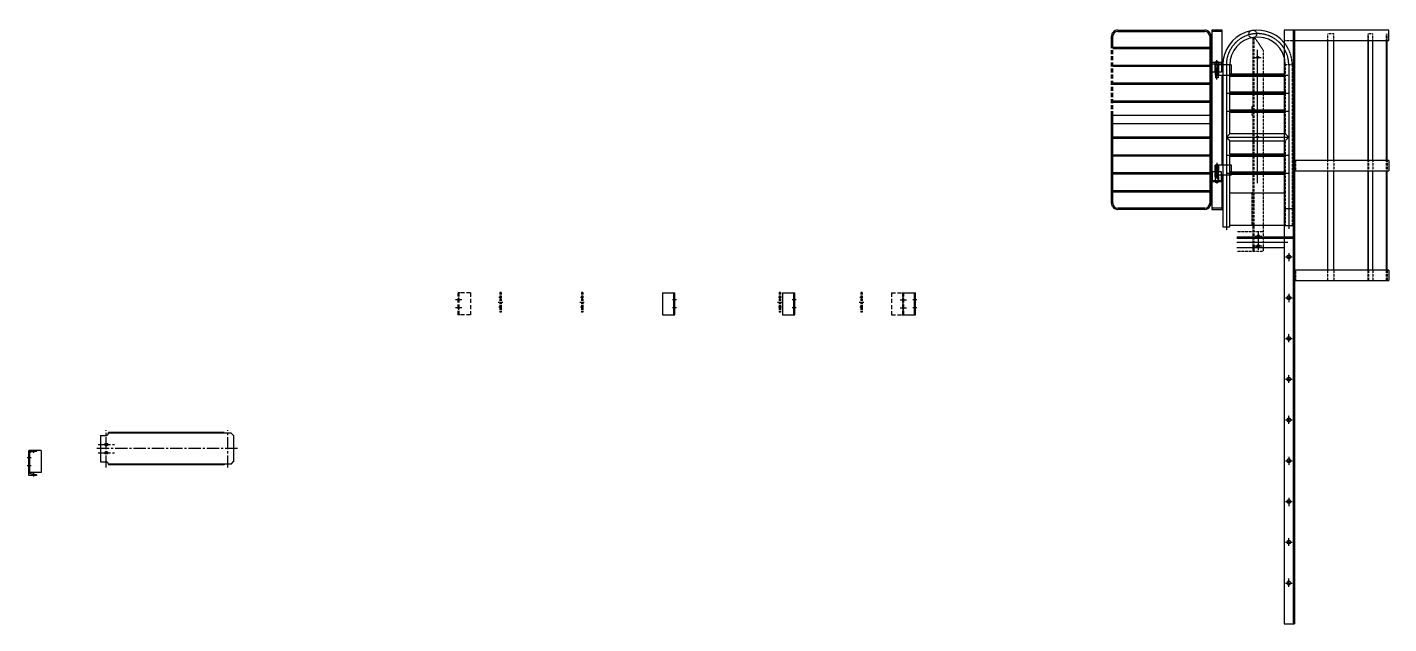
# Model space of a CAD drawing. Header units: millimetres. Extents: x -11137 to 17544, y -5373 to 15400.
# Drawn here: x 3511 to 11862, y 7844 to 11503 of the extents above; entities that cross this region are included whole.
import ezdxf

# ---------------------------------------------------------------- set-up
doc = ezdxf.new("R2010")
doc.units = ezdxf.units.MM
doc.header["$LTSCALE"] = 100
doc.header["$MEASUREMENT"] = 0
doc.linetypes.add('CENTER2', pattern=[1.125, 0.75, -0.125, 0.125, -0.125])
doc.linetypes.add('HIDDEN', pattern=[0.375, 0.25, -0.125])
for name, color, linetype in [('EM-PJ-CENTRO', 10, 'CENTER2'), ('EM-PJ-CONTORNO', 3, 'Continuous'), ('EM-PJ-COTA', 7, 'Continuous'), ('EM-PJ-FINA', 1, 'Continuous'), ('EM-PJ-TRACEJADA', 1, 'HIDDEN')]:
    doc.layers.add(name, color=color, linetype=linetype)
pattern_1 = [(45, (4551.34874, -13127.855), (-0.441941738, 0.441941738), [])]

# ---------------------------------------------------------------- blocks, each defined once
blk = doc.blocks.new('A$C3a0a9aeb')
at = {"layer": 'EM-PJ-CENTRO'}
for p, q in [((-21.9, 25), (17, 25)), ((-21.9, -25), (17, -25))]:
    blk.add_line(p, q, dxfattribs=at)
at = {"layer": 'EM-PJ-TRACEJADA'}
for p, q in [((-76.2, 67.5), (-76.2, -67.5)), ((-76.2, 67.5), (-10, 67.5)), ((-10, 67.5), (0, 67.5)), ((-6.3, -67.5), (-6.3, 67.5)), ((-6.3, 34), (0, 34)), ((-6.3, 16), (0, 16)), ((0, -67.5), (0, 67.5)), ((-76.2, -67.5), (-10, -67.5)), ((-10, -67.5), (0, -67.5)), ((-6.3, -16), (0, -16)), ((-6.3, -34), (0, -34))]:
    blk.add_line(p, q, dxfattribs=at)
blk = doc.blocks.new('A$C9bd9dc66')
at = {"layer": 'EM-PJ-CENTRO'}
for p, q in [((8.8, 25), (-15.2, 25)), ((8.8, -25), (-15.2, -25))]:
    blk.add_line(p, q, dxfattribs=at)
at = {"layer": 'EM-PJ-CONTORNO'}
for p, q in [((-76.2, 67.5), (-76.2, -67.5)), ((-76.2, 67.5), (-10, 67.5)), ((-10, 67.5), (0, 67.5)), ((-6.4, -67.5), (-6.4, 67.5)), ((0, -67.5), (0, 67.5)), ((-76.2, -67.5), (-10, -67.5)), ((-10, -67.5), (0, -67.5))]:
    blk.add_line(p, q, dxfattribs=at)
at = {"layer": 'EM-PJ-TRACEJADA'}
for p, q in [((-6.4, 34), (0, 34)), ((-6.4, 16), (0, 16)), ((-6.4, -16), (0, -16)), ((-6.4, -34), (0, -34))]:
    blk.add_line(p, q, dxfattribs=at)
blk = doc.blocks.new('XCV')
at = {"layer": 'EM-PJ-CENTRO', "ltscale": 0.5}
for p, q in [((-16579, 11966.6), (-16607.5, 11966.6)), ((-16584, 11996.6), (-16602.5, 11996.6)), ((-16584, 11936.6), (-16602.5, 11936.6))]:
    blk.add_line(p, q, dxfattribs=at)
at = {"layer": 'EM-PJ-TRACEJADA', "ltscale": 0.5}
for p, q in [((-16589, 12026.6), (-16597, 12026.6)), ((-16597, 12026.6), (-16597, 11906.6)), ((-16589, 12026.6), (-16589, 11906.6)), ((-16589, 12005.6), (-16597, 12005.6)), ((-16589, 11987.6), (-16597, 11987.6)), ((-16589, 11945.6), (-16597, 11945.6)), ((-16589, 11927.6), (-16597, 11927.6)), ((-16589, 11906.6), (-16597, 11906.6))]:
    blk.add_line(p, q, dxfattribs=at)
blk = doc.blocks.new('A$C4de2501e')
for p, q in [((19.6, 143), (19.6, 152.4)), ((28.6, 138), (28.6, 158.6)), ((37.6, 146), (37.6, 152.4)), ((19.6, 0), (19.6, 9.4)), ((28.6, -3.3), (28.6, 13.1)), ((37.6, 0), (37.6, 6.4))]:
    blk.add_line(p, q)
blk.add_lwpolyline([(0, 152.4), (0, 0), (48.8, 0), (48.8, 2, 0.366651), (46.2, 5), (11.4, 10.8, -0.366651), (5.1, 18.3), (5.1, 134.1, -0.366651), (11.4, 141.6), (46.2, 147.4, 0.366651), (48.8, 150.4), (48.8, 152.4)], format="xyb", close=True)
blk = doc.blocks.new('xcvbxcvb')
at = {"layer": 'EM-PJ-CENTRO', "ltscale": 0.05}
for p, q in [((-22.1, 99.3), (22.9, 99.3)), ((0.4, -671.7), (0.4, 145)), ((-191.5, 52.5), (-191.5, -960.2)), ((191, 52.5), (191, -951.8)), ((-188.9, -10.7), (188.4, -10.7)), ((-22.1, -10.7), (22.9, -10.7)), ((-191.5, -120.7), (191, -120.7)), ((-16.3, -120.7), (28.7, -120.7)), ((-191.5, -230.7), (191, -230.7)), ((-4.2, -230.7), (-49.3, -230.7)), ((-191.5, -390.7), (191, -390.7)), ((-22.1, -390.7), (22.9, -390.7)), ((-191.5, -500.7), (191, -500.7)), ((-22.1, -500.7), (22.9, -500.7)), ((-191.5, -610.7), (191, -610.7)), ((-22.1, -610.7), (22.9, -610.7)), ((26.5, -998.7), (-17.7, -998.7)), ((4.4, -975.7), (4.4, -1082.4)), ((26.5, -1059.6), (-17.7, -1059.6))]:
    blk.add_line(p, q, dxfattribs=at)
blk.add_arc((-0.2, 53.7), 191.2, 359.64227, 180.34354, dxfattribs=at)
at = {"layer": 'EM-PJ-CONTORNO'}
for p, q in [((-212.7, 52.6), (-212.7, -939.7)), ((-170.3, 52.6), (-212.7, 52.6)), ((-170.3, -114.3), (-170.3, 54.8)), ((163.4, -4.3), (-170.3, -4.3)), ((-170.3, -17), (163.4, -17)), ((163.4, -114.3), (-170.3, -114.3)), ((-170.3, -224.3), (-170.3, -127)), ((-170.3, -127), (163.4, -127)), ((163.4, -224.3), (-170.3, -224.3)), ((-170.3, -369.5), (-170.3, -237)), ((-170.3, -237), (163.4, -237)), ((163.4, -369.5), (-170.3, -369.5)), ((-170.3, -411.9), (163.4, -411.9)), ((-170.3, -494.3), (-170.3, -411.9)), ((163.4, -494.3), (-170.3, -494.3)), ((-170.3, -604.3), (-170.3, -507)), ((-170.3, -507), (163.4, -507)), ((163.4, -604.3), (-170.3, -604.3)), ((-170.3, -733.6), (-170.3, -617)), ((-170.3, -617), (163.4, -617)), ((-170.3, -730.7), (163.4, -730.7)), ((-170.3, -830.5), (-170.3, -733.6)), ((-170.3, -939.7), (-170.3, -830.5)), ((-212.7, -939.7), (-170.3, -939.7)), ((-170.3, -930.7), (163.4, -930.7))]:
    blk.add_line(p, q, dxfattribs=at)
at = {"layer": 'EM-PJ-CONTORNO', "flags": 128}
for points in [[(-191.5, -390.7), (-189.2, -388.4), (-186.9, -386.1), (-184.7, -383.9), (-182.6, -381.7), (-180.5, -379.7), (-178.6, -377.8), (-176.9, -376.1), (-175.3, -374.5), (-173.9, -373.1), (-172.7, -371.9), (-171.8, -371), (-171, -370.2), (-170.5, -369.7), (-170.3, -369.5), (-170.3, -369.5)], [(-170.3, -411.9), (-170.3, -411.8), (-170.5, -411.6), (-171, -411.1), (-171.8, -410.3), (-172.7, -409.4), (-173.9, -408.2), (-175.3, -406.8), (-176.9, -405.2), (-178.6, -403.5), (-180.5, -401.6), (-182.6, -399.6), (-184.7, -397.4), (-186.9, -395.2), (-189.2, -392.9), (-191.5, -390.7)]]:
    blk.add_lwpolyline(points, dxfattribs=at)
at = {"layer": 'EM-PJ-CONTORNO'}
for radius, start in [(212.4, 39.63414), (170, 15.81132)]:
    blk.add_arc((-0.2, 53.7), radius, start, 180.34354, dxfattribs=at)
for points, knots in [([(-170.3, -114.4), (-170.3, -114.4), (-170.2, -114.3), (-170.4, -114.8), (-170.7, -115.9), (-171, -117.6), (-171.2, -119.7), (-171.2, -121.8), (-171, -123.8), (-170.7, -125.5), (-170.4, -126.6), (-170.2, -127.1), (-170.3, -127), (-170.3, -126.9)], [0, 0, 0, 0, 0.030157, 0.13274, 0.236544, 0.34434, 0.453102, 0.557821, 0.659869, 0.764672, 0.873388, 0.981234, 1, 1, 1, 1]), ([(-170.3, -224.4), (-170.3, -224.4), (-170.2, -224.3), (-170.4, -224.8), (-170.7, -225.9), (-171, -227.6), (-171.2, -229.7), (-171.2, -231.8), (-171, -233.8), (-170.7, -235.5), (-170.4, -236.6), (-170.2, -237.1), (-170.3, -237), (-170.3, -236.9)], [0, 0, 0, 0, 0.030157, 0.132737, 0.236547, 0.344334, 0.453108, 0.557815, 0.659862, 0.764666, 0.873388, 0.981234, 1, 1, 1, 1]), ([(-170.3, -494.4), (-170.3, -494.4), (-170.3, -494.4), (-170.5, -495.3), (-170.9, -496.8), (-171.2, -498.6), (-171.2, -500), (-171.2, -500.7)], [0, 0, 0, 0, 0.169969, 0.375351, 0.587329, 0.805506, 1, 1, 1, 1]), ([(-171.2, -500.7), (-171.2, -501.3), (-171.2, -502.7), (-170.9, -504.6), (-170.5, -506), (-170.3, -506.9), (-170.3, -506.9), (-170.3, -506.9)], [0, 0, 0, 0, 0.20821, 0.416186, 0.630122, 0.848375, 1, 1, 1, 1]), ([(-170.3, -604.3), (-170.3, -604.4), (-170.3, -604.4), (-170.5, -605.3), (-170.9, -606.8), (-171.2, -608.6), (-171.2, -610), (-171.2, -610.7)], [0, 0, 0, 0, 0.170376, 0.375663, 0.587543, 0.80562, 1, 1, 1, 1]), ([(-171.2, -610.7), (-171.2, -611.3), (-171.2, -612.7), (-170.9, -614.6), (-170.5, -616), (-170.3, -616.9), (-170.3, -616.9), (-170.3, -616.9)], [0, 0, 0, 0, 0.208108, 0.415983, 0.629814, 0.847971, 1, 1, 1, 1])]:
    blk.add_open_spline(points, degree=3, knots=knots, dxfattribs=at)
at = {"layer": 'EM-PJ-TRACEJADA', "ltscale": 0.05}
for p, q in [((-29.6, 218), (-29.6, -1088.7)), ((-14.6, 218), (-29.6, 218)), ((-23.2, 218), (-23.2, -1088.7)), ((34.4, 143), (-14.6, 218)), ((34.4, 143), (34.4, -1088.7)), ((169.8, 54.9), (169.8, -114.3)), ((212.2, 52.6), (169.8, 52.6)), ((212.2, 52.6), (212.2, -933.7)), ((169.8, -4.3), (163.4, -4.3)), ((163.4, -17), (169.8, -17)), ((169.8, -114.3), (163.4, -114.3)), ((163.4, -127), (169.8, -127)), ((169.8, -127), (169.8, -224.3)), ((-29.7, -205.2), (-36.1, -205.2)), ((-36.1, -205.2), (-36.1, -256.2)), ((169.8, -224.3), (163.4, -224.3)), ((163.4, -237), (169.8, -237)), ((169.8, -237), (169.8, -369.5)), ((-29.7, -256.2), (-36.1, -256.2)), ((169.8, -369.5), (163.4, -369.5)), ((163.4, -411.9), (169.8, -411.9)), ((169.8, -411.9), (169.8, -494.3)), ((169.8, -494.3), (163.4, -494.3)), ((163.4, -507), (169.8, -507)), ((169.8, -507), (169.8, -604.3)), ((169.8, -604.3), (163.4, -604.3)), ((163.4, -617), (169.8, -617)), ((169.8, -617), (169.8, -733.6)), ((-29.6, -730.7), (-36, -730.7)), ((-36, -730.7), (-36, -930.7)), ((163.4, -730.7), (169.8, -730.7)), ((169.8, -733.6), (169.8, -933.7)), ((-127.6, -968.7), (34.4, -968.7)), ((-29.6, -930.7), (-36, -930.7)), ((163.4, -930.7), (169.8, -930.7)), ((-127.6, -1088.7), (34.4, -1088.7))]:
    blk.add_line(p, q, dxfattribs=at)
at = {"layer": 'EM-PJ-TRACEJADA', "ltscale": 0.05, "flags": 128}
for points in [[(191, -390.7), (188.7, -388.4), (186.5, -386.1), (184.3, -383.9), (182.1, -381.7), (180.1, -379.7), (178.2, -377.8), (176.4, -376.1), (174.9, -374.5), (173.5, -373.1), (172.3, -371.9), (171.3, -371), (170.6, -370.2), (170.1, -369.7), (169.9, -369.5), (169.8, -369.5)], [(169.8, -411.9), (169.9, -411.8), (170.1, -411.6), (170.6, -411.1), (171.3, -410.3), (172.3, -409.4), (173.5, -408.2), (174.9, -406.8), (176.4, -405.2), (178.2, -403.5), (180.1, -401.6), (182.1, -399.6), (184.3, -397.4), (186.5, -395.2), (188.7, -392.9), (191, -390.7)]]:
    blk.add_lwpolyline(points, dxfattribs=at)
at = {"layer": 'EM-PJ-TRACEJADA', "ltscale": 0.05}
for centre, radius in [((-29.6, 242.2), 24.1), ((0.4, 99.3), 6.25), ((0.4, -10.7), 6.25), ((0.4, -120.7), 6.25), ((0.4, -390.7), 6.25), ((0.4, -500.7), 6.25), ((0.4, -610.7), 6.25), ((4.4, -998.7), 9), ((4.4, -1058.7), 9)]:
    blk.add_circle(centre, radius, dxfattribs=at)
for radius, end in [(212.4, 39.63414), (170, 15.81132)]:
    blk.add_arc((-0.2, 53.7), radius, 359.64227, end, dxfattribs=at)
for points, knots in [([(169.8, -126.9), (169.8, -126.9), (169.8, -127), (170, -126.5), (170.3, -125.4), (170.6, -123.7), (170.8, -121.6), (170.8, -119.5), (170.6, -117.5), (170.2, -115.8), (170, -114.7), (169.8, -114.2), (169.8, -114.3), (169.8, -114.3)], [0, 0, 0, 0, 0.029933, 0.132561, 0.236415, 0.344262, 0.453088, 0.557845, 0.659941, 0.764794, 0.873568, 0.981465, 1, 1, 1, 1]), ([(169.8, -236.9), (169.8, -236.9), (169.8, -237), (170, -236.5), (170.3, -235.4), (170.6, -233.7), (170.8, -231.6), (170.8, -229.5), (170.6, -227.5), (170.2, -225.8), (170, -224.7), (169.8, -224.2), (169.8, -224.3), (169.8, -224.3)], [0, 0, 0, 0, 0.029933, 0.132562, 0.236422, 0.344269, 0.453083, 0.557852, 0.659948, 0.764801, 0.873569, 0.981465, 1, 1, 1, 1]), ([(170.8, -500.7), (170.8, -500), (170.7, -498.6), (170.4, -496.7), (170.1, -495.3), (169.9, -494.4), (169.8, -494.4), (169.8, -494.4)], [0, 0, 0, 0, 0.20811, 0.415986, 0.629819, 0.847968, 1, 1, 1, 1]), ([(169.8, -507), (169.8, -506.9), (169.9, -506.9), (170.1, -506), (170.4, -504.5), (170.7, -502.7), (170.8, -501.3), (170.8, -500.7)], [0, 0, 0, 0, 0.170375, 0.37565, 0.587544, 0.805598, 1, 1, 1, 1]), ([(170.8, -610.7), (170.8, -610), (170.7, -608.6), (170.4, -606.7), (170.1, -605.3), (169.9, -604.4), (169.8, -604.4), (169.8, -604.4)], [0, 0, 0, 0, 0.20811, 0.415987, 0.62982, 0.84797, 1, 1, 1, 1]), ([(169.8, -617), (169.8, -616.9), (169.9, -616.9), (170.1, -616), (170.4, -614.5), (170.7, -612.7), (170.8, -611.3), (170.8, -610.7)], [0, 0, 0, 0, 0.1703724, 0.3756539, 0.587529, 0.8056007, 1, 1, 1, 1])]:
    blk.add_open_spline(points, degree=3, knots=knots, dxfattribs=at)
blk = doc.blocks.new('A$Cb61820f8')
at = {"layer": 'EM-PJ-CONTORNO'}
h = blk.add_hatch(dxfattribs=at)
h.set_pattern_fill('ANSI31', color=256, scale=5, style=0)
h.set_pattern_definition(pattern_1)
h.paths.add_polyline_path([(-221.2, 348.6, 1), (-218.2, 348.6)])
h = blk.add_hatch(dxfattribs=at)
h.set_pattern_fill('ANSI31', color=256, scale=5, style=0)
h.set_pattern_definition(pattern_1)
h.paths.add_polyline_path([(-221.2, 343.6, 0.376394), (-219.9, 342.1, 0.453072), (-218.2, 343.6, 1)])
h = blk.add_hatch(dxfattribs=at)
h.set_pattern_fill('ANSI31', color=256, scale=5, style=0)
h.set_pattern_definition([(45, (4551.34874, -13122.855), (-0.441941738, 0.441941738), [])])
h.paths.add_polyline_path([(-202.2, 346.1, 1), (-199.2, 346.1, 1)])
h = blk.add_hatch(dxfattribs=at)
h.set_pattern_fill('ANSI31', color=256, scale=5, style=0)
h.set_pattern_definition(pattern_1)
h.paths.add_polyline_path([(-202.2, 341.1, 1), (-199.2, 341.1, 1)])
h = blk.add_hatch(dxfattribs=at)
h.set_pattern_fill('ANSI31', color=256, scale=5, style=0)
h.set_pattern_definition(pattern_1)
h.paths.add_polyline_path([(-218.2, 313.6, 1), (-221.2, 313.6, 1)])
h = blk.add_hatch(dxfattribs=at)
h.set_pattern_fill('ANSI31', color=256, scale=5, style=0)
h.set_pattern_definition([(45, (4532.34874, -13160.355), (-0.441941738, 0.441941738), [])])
h.paths.add_polyline_path([(-221.2, 308.6, 1), (-218.2, 308.6, 1)])
h = blk.add_hatch(dxfattribs=at)
h.set_pattern_fill('ANSI31', color=256, scale=5, style=0)
h.set_pattern_definition(pattern_1)
h.paths.add_polyline_path([(-202.2, 311.1, 1), (-199.2, 311.1, 1)])
h = blk.add_hatch(dxfattribs=at)
h.set_pattern_fill('ANSI31', color=256, scale=5, style=0)
h.set_pattern_definition(pattern_1)
h.paths.add_polyline_path([(-199.2, 306.1, 1), (-202.2, 306.1)])
at = {"layer": 'EM-PJ-CENTRO'}
for p, q in [((-210.2, 902.5), (-210.2, 1022)), ((-210.2, 393), (-210.2, 265))]:
    blk.add_line(p, q, dxfattribs=at)
at = {"layer": 'EM-PJ-CENTRO', "ltscale": 0.05}
for p, q in [((-88, -94.6), (224.9, -94.6)), ((231.5, -162, 838188.4), (231.5, -212.7, 838188.4)), ((210.9, -185, 838188.4), (252.2, -185, 838188.4)), ((231.5, -412, 838188.4), (231.5, -462.7, 838188.4)), ((210.9, -435, 838188.4), (252.2, -435, 838188.4)), ((231.5, -708, 838188.4), (231.5, -657.3, 838188.4)), ((210.9, -685, 838188.4), (252.2, -685, 838188.4)), ((231.5, -958, 838188.4), (231.5, -907.3, 838188.4)), ((210.9, -935, 838188.4), (252.2, -935, 838188.4)), ((231.5, -1208, 838188.4), (231.5, -1157.3, 838188.4)), ((210.9, -1185, 838188.4), (252.2, -1185, 838188.4)), ((231.5, -1412, 838188.4), (231.5, -1462.7, 838188.4)), ((210.9, -1435, 838188.4), (252.2, -1435, 838188.4)), ((231.5, -1662, 838188.4), (231.5, -1712.7, 838188.4)), ((210.9, -1685, 838188.4), (252.2, -1685, 838188.4)), ((231.5, -1958, 838188.4), (231.5, -1907.3, 838188.4)), ((210.9, -1935, 838188.4), (252.2, -1935, 838188.4)), ((231.5, -2208, 838188.4), (231.5, -2157.3, 838188.4)), ((210.9, -2185, 838188.4), (252.2, -2185, 838188.4))]:
    blk.add_line(p, q, dxfattribs=at)
at = {"layer": 'EM-PJ-CONTORNO'}
for p, q in [((-818.2, 1198), (-813.7, 1198)), ((-818, 1206), (-818.1, 1206)), ((-818, 1206), (-284.2, 1206)), ((-813.7, 1198), (-288.6, 1198)), ((-288.6, 1198), (-284.2, 1198)), ((-178.4, 1206), (-241.9, 1206)), ((-241.9, 1206), (-241.9, 106)), ((-178.4, 1198.1), (-241.9, 1198.1)), ((-178.4, 993.4), (-178.4, 1206)), ((203, 1206), (203, -62.8)), ((844.3, 1206), (203, 1206)), ((258.5, 1206), (258.5, -2435)), ((266.5, 1206), (266.5, -2435)), ((844.3, 1142.5), (844.3, 1206)), ((-856.2, 1116.9), (-856.2, 1168)), ((-848.2, 1116.9), (-848.2, 1168)), ((-254.2, 1100), (-848.2, 1100)), ((-254.2, 1092), (-848.2, 1092)), ((-254.2, 1168), (-254.2, 144)), ((-246.2, 1168), (-246.2, 144)), ((266.2, 1142.5), (844.3, 1142.5)), ((468.9, 1142.5), (468.9, 406)), ((507, 406), (507, 1142.5)), ((715.3, 1142.5), (715.3, 406)), ((719.8, 406), (719.8, 1142.5)), ((746.7, 406), (746.7, 1142.5)), ((828.5, 1142.5), (828.5, 406)), ((834.8, 406), (834.8, 1142.5)), ((-182, 1008), (-238.3, 1008)), ((-238.3, 948.1), (-238.3, 1008)), ((-221.2, 948.1), (-221.2, 1008)), ((-221.2, 1007), (-221.2, 1008)), ((-217.2, 1012), (-218.2, 1011)), ((-202.2, 1011), (-218.2, 1011)), ((-218.2, 1011), (-218.2, 1008)), ((-203.2, 1012), (-217.2, 1012)), ((-202.2, 1011), (-203.2, 1012)), ((-202.2, 1011), (-202.2, 1008)), ((-199.2, 1007), (-199.2, 1008)), ((-199.2, 1008), (-199.2, 931.8)), ((-182, 1008), (-182, 948.1)), ((-254.2, 990), (-848.2, 990)), ((-254.2, 982), (-848.2, 982)), ((-238.3, 1000), (-182, 1000)), ((-182, 948.1), (-238.3, 948.1)), ((-221.2, 974.7), (-199.2, 968.8)), ((-221.2, 948.1), (-221.2, 931.8)), ((-221.2, 931.8), (-214.2, 931.8)), ((-221.2, 931.8), (-220.2, 930.8)), ((-220.2, 930.8), (-214.2, 930.8)), ((-218.2, 930.8), (-218.2, 913.5)), ((-214.2, 929.9), (-214.2, 993.4)), ((-122.9, 993.4), (-214.2, 993.4)), ((-214.2, 929.9), (-214.2, 993.4)), ((-214.2, 931.8), (-199.2, 931.8)), ((-214.2, 930.8), (-200.2, 930.8)), ((-214.2, 929.9), (-122.9, 929.9)), ((-206.2, 993.4), (-206.2, 929.9)), ((-202.2, 929.9), (-202.2, 930.8)), ((-202.2, 929.9), (-202.2, 913.5)), ((-200.2, 930.8), (-199.2, 931.8)), ((-122.9, 993.4), (-122.9, 929.9)), ((-254.2, 880), (-848.2, 880)), ((-254.2, 872), (-848.2, 872)), ((-217.2, 912.5), (-218.2, 913.5)), ((-202.2, 913.5), (-218.2, 913.5)), ((-203.2, 912.5), (-217.2, 912.5)), ((-202.2, 913.5), (-203.2, 912.5)), ((-254.2, 770), (-848.2, 770)), ((-254.2, 762), (-848.2, 762)), ((-856.2, 144), (-856.2, 683.3)), ((-848.2, 144), (-848.2, 683.3)), ((-254.2, 681.5), (-848.2, 681.5)), ((-254.2, 630.5), (-848.2, 630.5)), ((-254.2, 550), (-848.2, 550)), ((-254.2, 542), (-848.2, 542)), ((-254.2, 440), (-848.2, 440)), ((-254.2, 432), (-848.2, 432)), ((-182, 336), (-238.3, 336)), ((-238.3, 336), (-238.3, 276.1)), ((-221.2, 377.6), (-220.2, 378.6)), ((-221.2, 349.6), (-221.2, 377.6)), ((-220.2, 348.6), (-221.2, 349.6)), ((-221.2, 348.6), (-208.2, 348.6)), ((-220.2, 378.6), (-218.2, 378.6)), ((-218.2, 348.6), (-220.2, 348.6)), ((-200.9, 344.6), (-219.9, 347.1)), ((-219.9, 345.1), (-212.2, 346.1)), ((-200.9, 339.6), (-219.9, 342.1)), ((-219.7, 313.6), (-219.7, 343.6)), ((-200.5, 342.6), (-219.5, 345.1)), ((-217.2, 379.6), (-218.2, 378.6)), ((-218.2, 273.1), (-218.2, 378.6)), ((-214.2, 378.6), (-218.2, 378.6)), ((-203.2, 379.6), (-217.2, 379.6)), ((-214.2, 379.5), (-122.9, 379.5)), ((-206.2, 379.5), (-214.2, 379.5)), ((-214.2, 379.5), (-214.2, 316)), ((-214.2, 316), (-214.2, 348.6)), ((-214.2, 348.6), (-206.2, 348.6)), ((-202.2, 378.6), (-210.2, 378.6)), ((-200.5, 347.6), (-208.2, 348.6)), ((-208.2, 343.6), (-200.5, 344.6)), ((-206.2, 316), (-206.2, 379.5)), ((-203.2, 379.6), (-203.1, 379.5)), ((-202.2, 378.6), (-203.1, 379.5)), ((-202.2, 316), (-202.2, 378.6)), ((-200.2, 378.6), (-202.2, 378.6)), ((-200.2, 348.6), (-202.2, 348.6)), ((-200.7, 311.1), (-200.7, 341.1)), ((-200.2, 378.6), (-199.2, 377.6)), ((-199.2, 349.6), (-200.2, 348.6)), ((-199.2, 377.6), (-199.2, 349.6)), ((-182, 276.1), (-182, 336)), ((-122.9, 379.5), (-122.9, 316)), ((844.3, 406), (266.5, 406)), ((266.5, 342.5), (844.3, 342.5)), ((468.9, 342.5), (468.9, -265.5)), ((507, -265.5), (507, 342.5)), ((715.3, 342.5), (715.3, -265.5)), ((719.8, -265.5), (719.8, 342.5)), ((746.7, -265.5), (746.7, 342.5)), ((828.5, 342.5), (828.5, -265.5)), ((834.8, -265.5), (834.8, 342.5)), ((844.3, 406), (844.3, 342.5)), ((-254.2, 330), (-848.2, 330)), ((-254.2, 322), (-848.2, 322)), ((-238.3, 284.1), (-182, 284.1)), ((-182, 276.1), (-238.3, 276.1)), ((-220.2, 306.1), (-221.2, 305.1)), ((-221.2, 305.1), (-221.2, 276.1)), ((-221.2, 277.1), (-220.2, 276.1)), ((-218.2, 306.1), (-220.2, 306.1)), ((-219.9, 312.1), (-200.9, 309.6)), ((-212.2, 311.1), (-219.9, 310.1)), ((-219.9, 307.1), (-212.2, 306.1)), ((-219.5, 315.1), (-200.5, 312.6)), ((-219.5, 310.1), (-200.5, 307.6)), ((-217.2, 272.1), (-218.2, 273.1)), ((-202.2, 273.1), (-218.2, 273.1)), ((-203.2, 272.1), (-217.2, 272.1)), ((-122.9, 316), (-214.2, 316)), ((-214.2, 316), (-206.2, 316)), ((-199.2, 306.1), (-212.2, 306.1)), ((-200.5, 309.6), (-208.2, 308.6)), ((-202.2, 273.1), (-203.2, 272.1)), ((-202.2, 273.1), (-202.2, 316)), ((-200.2, 306.1), (-202.2, 306.1)), ((-199.2, 306.1), (-202.2, 306.1)), ((-199.2, 305.1), (-200.2, 306.1)), ((-200.2, 276.1), (-199.2, 277.1)), ((-199.2, 305.1), (-199.2, 276.1)), ((-178.4, 106), (-178.4, 316)), ((-254.2, 220), (-848.2, 220)), ((-254.2, 212), (-848.2, 212)), ((-809.2, 114), (-818.2, 114)), ((-801.2, 106), (-818.2, 106)), ((-293.2, 114), (-809.2, 114)), ((-301.2, 106), (-801.2, 106)), ((-284.2, 106), (-301.2, 106)), ((-284.2, 114), (-293.2, 114)), ((-178.4, 114), (-241.9, 114)), ((-241.9, 106), (-178.4, 106)), ((203, 112.1), (266.5, 112.1)), ((266.5, 6), (203, 6)), ((-88, -62.8), (258.5, -62.8)), ((-88, -70.8), (258.5, -70.8)), ((203, -70.8), (203, -2435)), ((-88, -126.3), (203, -126.3)), ((844.3, -265.5), (266.5, -265.5)), ((266.5, -329), (844.3, -329)), ((844.3, -265.5), (844.3, -329)), ((203, -2435), (266.5, -2435))]:
    blk.add_line(p, q, dxfattribs=at)
for centre, radius in [((-219.7, 343.6), 1.5), ((-200.7, 346.1), 1.5), ((-200.7, 341.1), 1.5), ((-219.7, 313.6), 1.5), ((-219.7, 308.6), 1.5), ((-200.7, 311.1), 1.5), ((231.5, -185, 838188.4), 11.5), ((231.5, -435, 838188.4), 11.5), ((231.5, -685, 838188.4), 11.5), ((231.5, -935, 838188.4), 11.5), ((231.5, -1185, 838188.4), 11.5), ((231.5, -1435, 838188.4), 11.5), ((231.5, -1685, 838188.4), 11.5), ((231.5, -1935, 838188.4), 11.5), ((231.5, -2185, 838188.4), 11.5)]:
    blk.add_circle(centre, radius, dxfattribs=at)
for centre, radius, start, end in [((-818.2, 1168), 38, 150.675, 180), ((-818.2, 1168), 38, 100.52854, 150.675), ((-818.2, 1168), 30, 90, 180), ((-818.2, 1168), 38, 90, 100.52854), ((-284.2, 1168), 38, 79.47146, 90), ((-284.2, 1168), 30, 0, 90), ((-284.2, 1168), 38, 29.325, 79.47146), ((-284.2, 1168), 38, 0, 29.325), ((-219.7, 348.6), 1.5, 180, 0), ((-200.7, 306.1), 1.5, 0, 180), ((-818.2, 144), 38, 180, 209.11037), ((-818.2, 144), 38, 210.03144, 270), ((-818.2, 144), 30, 180, 270), ((-284.2, 144), 30, 270, 0), ((-284.2, 144), 38, 270, 330.88963), ((-284.2, 144), 38, 330.88963, 0)]:
    blk.add_arc(centre, radius, start, end, dxfattribs=at)
at = {"layer": 'EM-PJ-FINA', "ltscale": 0.5}
blk.add_line((-178.4, 379.5), (-178.4, 929.9), dxfattribs=at)
at = {"layer": 'EM-PJ-TRACEJADA', "ltscale": 0.05}
for p, q in [((507, 1183.3), (468.9, 1183.3)), ((468.9, 1183.3), (468.9, 1142.5)), ((507, 1142.5), (507, 1183.3)), ((746.7, 1183.3), (715.3, 1183.3)), ((715.3, 1183.3), (715.3, 1142.5)), ((719.8, 1142.5), (719.8, 1183.3)), ((746.7, 1142.5), (746.7, 1183.3)), ((834.8, 1183.3), (828.5, 1183.3)), ((828.5, 1183.3), (828.5, 1142.5)), ((834.8, 1142.5), (834.8, 1183.3)), ((203, 1142.5), (266.2, 1142.5)), ((274.5, 342.5), (274.5, 406)), ((468.9, 406), (468.9, 342.5)), ((507, 406), (507, 342.5)), ((715.3, 406), (715.3, 342.5)), ((719.8, 406), (719.8, 342.5)), ((746.7, 406), (746.7, 342.5)), ((828.5, 406), (828.5, 342.5)), ((834.8, 406), (834.8, 342.5)), ((203, -62.8), (203, -70.8)), ((274.5, -329), (274.5, -265.5)), ((468.9, -265.5), (468.9, -329)), ((507, -265.5), (507, -329)), ((715.3, -265.5), (715.3, -329)), ((719.8, -265.5), (719.8, -329)), ((746.7, -265.5), (746.7, -329)), ((828.5, -265.5), (828.5, -329)), ((834.8, -265.5), (834.8, -329))]:
    blk.add_line(p, q, dxfattribs=at)
at = {"layer": 'EM-PJ-TRACEJADA'}
for p, q in [((-856.2, 683.3), (-856.2, 1116.9)), ((-848.2, 683.3), (-848.2, 1116.9))]:
    blk.add_line(p, q, dxfattribs=at)
blk.add_blockref('xcvbxcvb', (39.6, 939.7))

msp = doc.modelspace()

# ---------------------------------------------------------------- linework, layer by layer
at = {"layer": 'EM-PJ-CENTRO'}
for p, q in [((3995.711, 8801.994), (3995.711, 9032.372)), ((4740.711, 8801.994), (4740.711, 9032.372)), ((3945.711, 8943.355), (4052.969, 8943.355)), ((4800.711, 8918.355), (3935.711, 8918.355)), ((3945.711, 8893.355), (4053.776, 8893.355))]:
    msp.add_line(p, q, dxfattribs=at)
at = {"layer": 'EM-PJ-CONTORNO'}
for p, q in [((3960.711, 8998.355), (3960.711, 8838.355)), ((3960.711, 8998.355), (3990.299, 8998.355)), ((4717.861, 9018.355), (4009.611, 9018.355)), ((4009.611, 9013.155), (4009.611, 9018.355)), ((4717.861, 9013.155), (4009.611, 9013.155)), ((4717.861, 9013.155), (4717.861, 9018.355)), ((4760.711, 9013.155), (4717.861, 9013.155)), ((4760.711, 9013.155), (4775.711, 8998.155)), ((4775.711, 8998.155), (4775.711, 8838.355)), ((3960.711, 8838.355), (3990.299, 8838.355)), ((4717.861, 8823.555), (4009.611, 8823.555)), ((4009.611, 8823.555), (4009.611, 8818.355)), ((4717.861, 8818.355), (4009.611, 8818.355)), ((4717.861, 8823.555), (4717.861, 8818.355)), ((4760.711, 8823.555), (4717.861, 8823.555)), ((4760.711, 8823.555), (4775.711, 8838.555))]:
    msp.add_line(p, q, dxfattribs=at)
for centre in [(3995.711, 8943.355), (3995.711, 8893.355)]:
    msp.add_circle(centre, 9, dxfattribs=at)
for centre, start, end in [((3990.299, 9018.355), 270, 344.9299379), ((3990.299, 8818.355), 15.0700621, 90)]:
    msp.add_arc(centre, 20, start, end, dxfattribs=at)

# ---------------------------------------------------------------- block references
msp.add_blockref('A$Cb61820f8', (11017.618, 10279.251))
at = {"layer": 'EM-PJ-CONTORNO', "xscale": -1}
for name, p in [('A$C3a0a9aeb', (6153.658, 9806.754)), ('A$C9bd9dc66', (3519.609, 8839.709))]:
    msp.add_blockref(name, p, dxfattribs=at)
at = {"layer": 'EM-PJ-CONTORNO'}
for name, p in [('XCV', (23006.711, -2151.361)), ('XCV', (23506.711, -2151.361)), ('A$C9bd9dc66', (7483.588, 9806.754)), ('XCV', (24720.457, -2151.361)), ('A$C9bd9dc66', (8218.481, 9806.754)), ('XCV', (25220.457, -2151.361)), ('A$C3a0a9aeb', (8887.458, 9806.754)), ('A$C9bd9dc66', (8958.481, 9806.754))]:
    msp.add_blockref(name, p, dxfattribs=at)
at = {"layer": 'EM-PJ-COTA', "xscale": -1, "rotation": 180}
msp.add_blockref('A$C4de2501e', (3519.609, 8906.581), dxfattribs=at)

doc.saveas('drawing.dxf')
